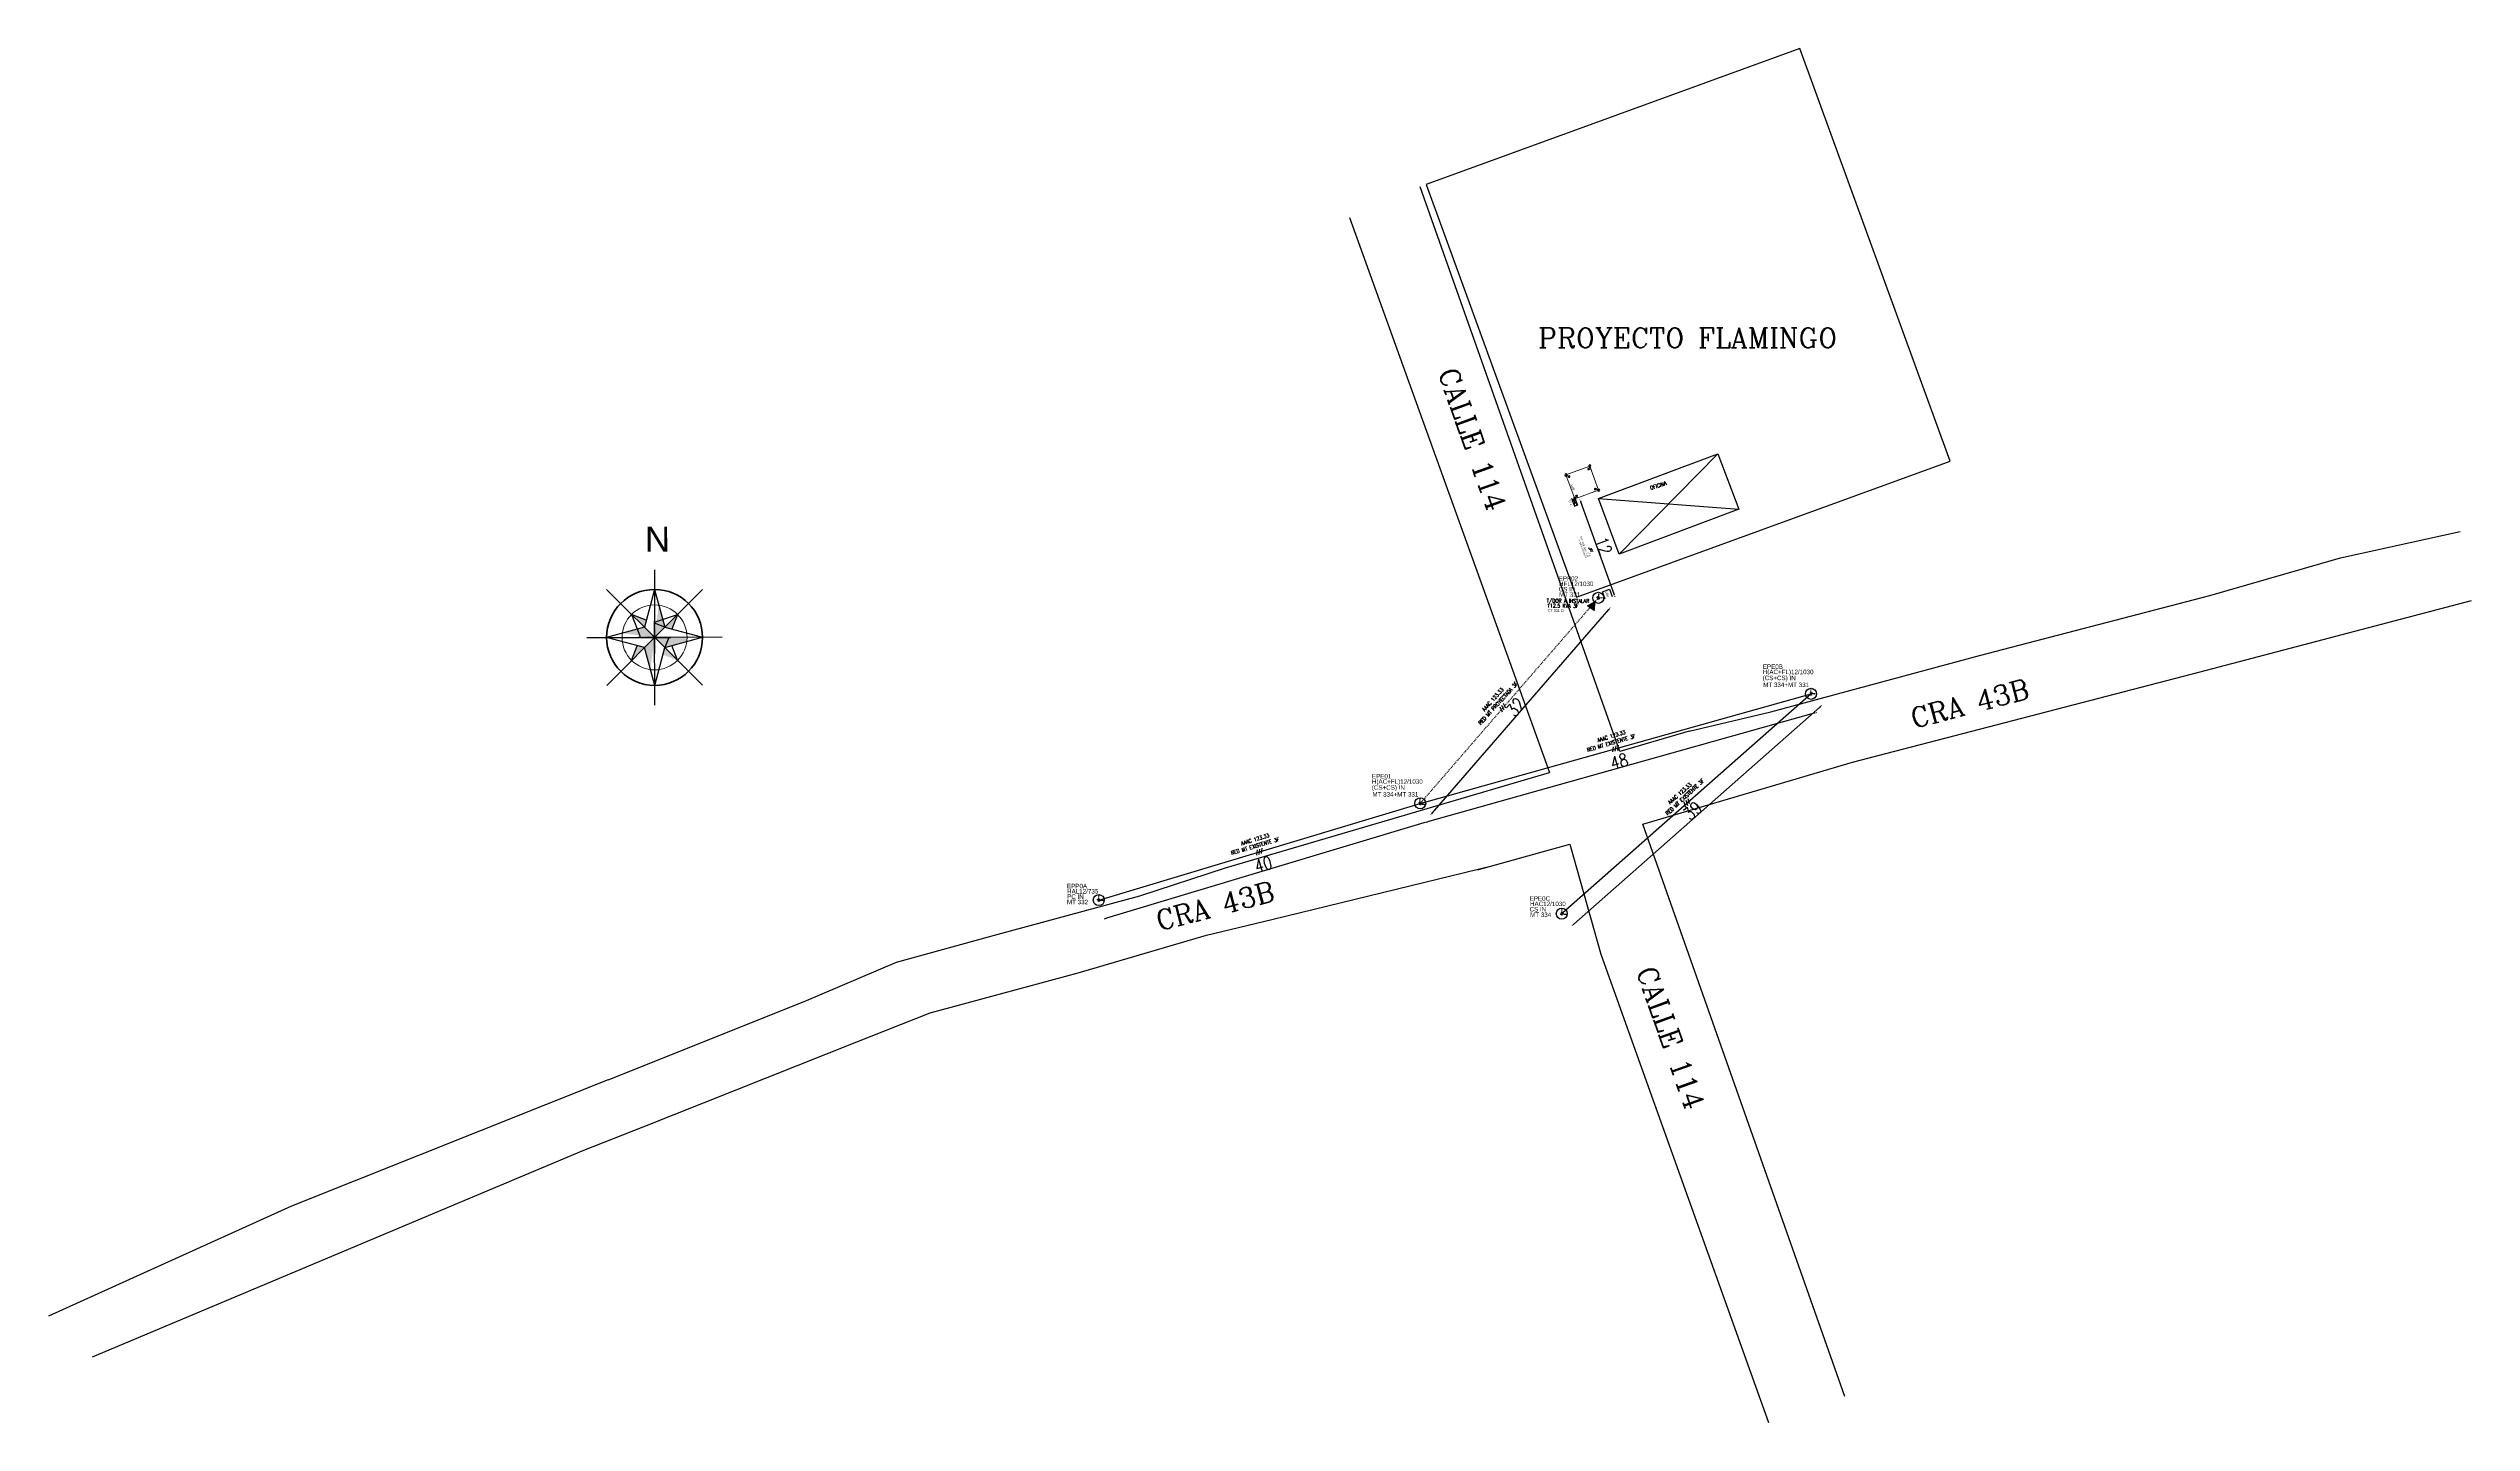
# Model space of a CAD drawing. Header units: millimetres. Extents: x 0 to 13122405194, y 0 to 58356550662.
# Drawn here: x 13122391668.7 to 13122391954.4, y 58356547597.7 to 58356547759.7 of the extents above; entities that cross this region are included whole.
import ezdxf

# ---------------------------------------------------------------- set-up
doc = ezdxf.new("R2010")
doc.units = ezdxf.units.MM
for name, pattern in [('ACAD_ISO05W100', [33, 24, -3, 0, -3, 0, -3]), ('DASHED2', [0.375, 0.25, -0.125]), ('PISO', [0.3, 0.2, -0.1])]:
    doc.linetypes.add(name, pattern=pattern)
for name, color, linetype in [('ACUACAR', 5, 'Continuous'), ('Layer3', 7, 'Continuous'), ('O1', 5, 'Continuous'), ('textos', 6, 'Continuous')]:
    doc.layers.add(name, color=color, linetype=linetype)
for name, color, linetype, lineweight in [('CONDUCTOR DE TIERRA', 240, 'PISO', 25), ('COTAS', 1, 'Continuous', 5), ('LAYER5', 7, 'Continuous', 40), ('LAYER6', 4, 'Continuous', 40), ('MANZANA', 7, 'Continuous', 30), ('piso', 31, 'Continuous', 15), ('SIMBOLOGÍA', 150, 'Continuous', 25), ('TEX', 1, 'Continuous', 25), ('TEX-ESP', 54, 'Continuous', 9), ('Texto Circuitos Ilum', 6, 'Continuous', 25)]:
    doc.layers.add(name, color=color, linetype=linetype, lineweight=lineweight)
doc.styles.add('Arial', font='arial.ttf')
doc.styles.add('ROMANS-DELGADO', font='romans.shx', dxfattribs={"width": 0.8})
doc.styles.add('SIMPLEX', font='simplex.shx', dxfattribs={"height": 150})
doc.styles.get("Standard").update_dxf_attribs({"font": 'arial.ttf'})
doc.styles.add('style3', font='romanc.shx', dxfattribs={"height": 4})
doc.styles.add('STYLE5', font='arial.ttf', dxfattribs={"height": 2.5})
doc.dimstyles.new('TC-20-60', dxfattribs={"dimtxt": 0.032, "dimasz": 0.016, "dimexe": 0.02, "dimexo": 0.035, "dimgap": 0.01, "dimtad": 1, "dimzin": 4, "dimdsep": 46, "dimtxsty": 'ROMANS-DELGADO', "dimblk": 'DOT', "dimcen": 0, "dimclrd": 256, "dimclre": 256, "dimclrt": 2, "dimadec": 0, "dimazin": 0, "dimtfac": 1, "dimtofl": 0, "dimtmove": 2, "dimatfit": 3, "dimfxl": 0.035, "dimfxlon": 1, "dimtolj": 1, "dimtzin": 0, "dimarcsym": 0})

# ---------------------------------------------------------------- blocks, each defined once
blk = doc.blocks.new('_DOT')
at = {"color": 0, "linetype": 'ByBlock'}
blk.add_line((-0.5, 0), (-1, 0), dxfattribs=at)
at = {"color": 0, "linetype": 'ByBlock', "const_width": 0.5}
blk.add_lwpolyline([(-0.25, 0, 1), (0.25, 0, 1)], format="xyb", close=True, dxfattribs=at)
blk = doc.blocks.new('*D86')
at = {"color": 252, "linetype": 'Continuous', "lineweight": -2, "transparency": 16777216}
blk.add_line((13122391830.91479, 58356547668.36794), (13122391793.49067, 58356547657.11205), dxfattribs=at)
at = {"color": 252, "lineweight": -2, "transparency": 16777216}
for p, q in [((13122391831.14412, 58356547668.47345), (13122391831.15996, 58356547668.42078)), ((13122391793.24118, 58356547657.07356), (13122391793.25702, 58356547657.02089))]:
    blk.add_line(p, q, dxfattribs=at)
at = {"layer": 'Defpoints', "color": 0, "transparency": 16777216}
for p in [(13122391830.48651, 58356547670.65989), (13122391792.58358, 58356547659.25999), (13122391793.25126, 58356547657.04004)]:
    blk.add_point(p, dxfattribs=at)
at = {"color": 252, "lineweight": -2, "transparency": 16777216, "xscale": 0.25, "yscale": 0.25, "zscale": 0.25}
for p, rotation in [((13122391831.1542, 58356547668.43993), 16.73947432422972), ((13122391793.25126, 58356547657.04004), 196.7394743242297)]:
    blk.add_blockref('_DOT', p, dxfattribs=dict(at, rotation=rotation))
at = {"color": 252, "transparency": 16777216, "insert": (13122391811.98383, 58356547663.46778), "char_height": 1.5, "attachment_point": 5, "rotation": 16.7394743, "style": 'ROMANS-DELGADO'}
blk.add_mtext('\\A1;40', dxfattribs=at)
blk = doc.blocks.new('*D87')
at = {"color": 252, "linetype": 'Continuous', "lineweight": -2, "transparency": 16777216}
blk.add_line((13122391876.95136, 58356547681.28226), (13122391831.35304, 58356547668.49568), dxfattribs=at)
at = {"color": 252, "lineweight": -2, "transparency": 16777216}
for p, q in [((13122391877.18262, 58356547681.38346), (13122391877.19747, 58356547681.3305)), ((13122391831.10287, 58356547668.46189), (13122391831.11772, 58356547668.40893))]:
    blk.add_line(p, q, dxfattribs=at)
at = {"layer": 'Defpoints', "color": 0, "transparency": 16777216}
for p in [(13122391876.56627, 58356547683.58146), (13122391830.48652, 58356547670.65989), (13122391831.11232, 58356547668.42818)]:
    blk.add_point(p, dxfattribs=at)
at = {"color": 252, "lineweight": -2, "transparency": 16777216, "xscale": 0.25, "yscale": 0.25, "zscale": 0.25}
for p, rotation in [((13122391877.19207, 58356547681.34975), 15.66442710264835), ((13122391831.11232, 58356547668.42818), 195.6644271026483)]:
    blk.add_blockref('_DOT', p, dxfattribs=dict(at, rotation=rotation))
at = {"color": 252, "transparency": 16777216, "insert": (13122391853.947, 58356547675.62074), "char_height": 1.5, "attachment_point": 5, "rotation": 15.6644271, "style": 'ROMANS-DELGADO'}
blk.add_mtext('\\A1;48', dxfattribs=at)
blk = doc.blocks.new('*D88')
at = {"color": 252, "linetype": 'Continuous', "lineweight": -2, "transparency": 16777216}
blk.add_line((13122391848.60681, 58356547656.43076), (13122391877.6067, 58356547682.02477), dxfattribs=at)
at = {"color": 252, "lineweight": -2, "transparency": 16777216}
for p, q in [((13122391877.77097, 58356547682.21643), (13122391877.80737, 58356547682.1752)), ((13122391848.39621, 58356547656.29158), (13122391848.4326, 58356547656.25034))]:
    blk.add_line(p, q, dxfattribs=at)
at = {"layer": 'Defpoints', "color": 0, "transparency": 16777216}
for p in [(13122391876.56626, 58356547683.58146), (13122391877.79414, 58356547682.19019), (13122391847.1915, 58356547657.6566)]:
    blk.add_point(p, dxfattribs=at)
at = {"color": 252, "lineweight": -2, "transparency": 16777216, "xscale": 0.25, "yscale": 0.25, "zscale": 0.25}
for p, rotation in [((13122391877.79414, 58356547682.19019), 41.43018561865707), ((13122391848.41937, 58356547656.26534), 221.4301856186571)]:
    blk.add_blockref('_DOT', p, dxfattribs=dict(at, rotation=rotation))
at = {"color": 252, "transparency": 16777216, "insert": (13122391862.60386, 58356547669.79758), "char_height": 1.5, "attachment_point": 5, "rotation": 41.4301856, "style": 'ROMANS-DELGADO'}
blk.add_mtext('\\A1;39', dxfattribs=at)
blk = doc.blocks.new('*D85')
at = {"color": 252, "linetype": 'Continuous', "lineweight": -2, "transparency": 16777216}
blk.add_line((13122391831.92623, 58356547669.54085), (13122391852.71016, 58356547693.50923), dxfattribs=at)
at = {"color": 252, "lineweight": -2, "transparency": 16777216}
for p, q in [((13122391852.8475, 58356547693.72103), (13122391852.88906, 58356547693.685)), ((13122391831.73601, 58356547669.37491), (13122391831.77756, 58356547669.33887))]:
    blk.add_line(p, q, dxfattribs=at)
at = {"layer": 'Defpoints', "color": 0, "transparency": 16777216}
for p in [(13122391851.49014, 58356547694.89806), (13122391852.87394, 58356547693.6981), (13122391830.37863, 58356547670.55194)]:
    blk.add_point(p, dxfattribs=at)
at = {"color": 252, "lineweight": -2, "transparency": 16777216, "xscale": 0.25, "yscale": 0.25, "zscale": 0.25}
for p, rotation in [((13122391852.87394, 58356547693.6981), 49.07013807175365), ((13122391831.76245, 58356547669.35197), 229.0701380717537)]:
    blk.add_blockref('_DOT', p, dxfattribs=dict(at, rotation=rotation))
at = {"color": 252, "transparency": 16777216, "insert": (13122391841.74402, 58356547682.02294), "char_height": 1.5, "attachment_point": 5, "rotation": 49.0701381, "style": 'ROMANS-DELGADO'}
blk.add_mtext('\\A1;32', dxfattribs=at)
blk = doc.blocks.new('ELECTRODO DE TIERRA')
at = {"layer": 'SIMBOLOGÍA'}
blk.add_hatch(color=3, dxfattribs=at).paths.add_polyline_path([(-0.05, -0.18, 1), (0.05, -0.18, 1)])
at = {"layer": 'SIMBOLOGÍA', "color": 3}
blk.add_line((0, -0.7), (0, -0.18), dxfattribs=at)
for points in [[(-0.21, -0.7), (0.21, -0.7)], [(-0.16, -0.74), (0.16, -0.74)], [(-0.13, -0.78), (0.13, -0.78)], [(-0.07, -0.82), (0.07, -0.82)], [(-0.02, -0.86), (0.02, -0.86)]]:
    blk.add_lwpolyline(points, dxfattribs=at)
for radius in [0.179, 0.0465]:
    blk.add_circle((0, -0.18), radius, dxfattribs=at)
blk = doc.blocks.new('*D89')
at = {"color": 252, "lineweight": -2, "transparency": 16777216}
for p, q in [((13122391849.30158, 58356547706.43224), (13122391849.3533, 58356547706.45093)), ((13122391853.40478, 58356547695.07797), (13122391853.4565, 58356547695.09666))]:
    blk.add_line(p, q, dxfattribs=at)
at = {"color": 252, "linetype": 'Continuous', "lineweight": -2, "transparency": 16777216}
blk.add_line((13122391853.35273, 58356547695.32498), (13122391849.41946, 58356547706.20901), dxfattribs=at)
at = {"layer": 'Defpoints', "color": 0, "transparency": 16777216}
for p in [(13122391849.3345, 58356547706.44413), (13122391848.49409, 58356547706.14043), (13122391852.59729, 58356547694.78616)]:
    blk.add_point(p, dxfattribs=at)
at = {"color": 252, "lineweight": -2, "transparency": 16777216, "xscale": 0.25, "yscale": 0.25, "zscale": 0.25}
for p, rotation in [((13122391849.3345, 58356547706.44413), 109.8688043010575), ((13122391853.43769, 58356547695.08987), 289.8688043010574)]:
    blk.add_blockref('_DOT', p, dxfattribs=dict(at, rotation=rotation))
at = {"color": 252, "transparency": 16777216, "insert": (13122391852.10085, 58356547701.02528), "char_height": 1.5, "attachment_point": 5, "rotation": 289.8688043, "style": 'ROMANS-DELGADO'}
blk.add_mtext('\\A1;12', dxfattribs=at)
blk = doc.blocks.new('*D90')
at = {"lineweight": -2, "transparency": 16777216}
blk.add_line((13122391792.61135, 58356547659.81078), (13122391792.61322, 58356547659.84573), dxfattribs=at)
at = {"layer": 'Defpoints', "color": 0, "transparency": 16777216}
for p in [(13122391792.58397, 58356547659.26158), (13122391792.61322, 58356547659.51756), (0, 0)]:
    blk.add_point(p, dxfattribs=at)
at = {"color": 2, "transparency": 16777216, "insert": (13122391792.58723, 58356547659.68662), "char_height": 0.032, "attachment_point": 5, "rotation": 90, "style": 'ROMANS-DELGADO'}
blk.add_mtext('\\A1;13122391792.58', dxfattribs=at)
blk = doc.blocks.new('*D91')
at = {"lineweight": -2, "transparency": 16777216}
blk.add_line((13122391793.1024, 58356547659.20188), (13122391793.13714, 58356547659.19759), dxfattribs=at)
at = {"layer": 'Defpoints', "color": 0, "transparency": 16777216}
for p in [(13122391792.58399, 58356547659.26164), (13122391792.80531, 58356547659.19759), (0, 0)]:
    blk.add_point(p, dxfattribs=at)
at = {"color": 2, "transparency": 16777216, "insert": (13122391792.97622, 58356547659.22359), "char_height": 0.032, "attachment_point": 5, "style": 'ROMANS-DELGADO'}
blk.add_mtext('\\A1;58356547659.26', dxfattribs=at)
blk = doc.blocks.new('*D92')
at = {"lineweight": -2, "transparency": 16777216}
blk.add_line((13122391830.47025, 58356547671.15835), (13122391830.46899, 58356547671.19333), dxfattribs=at)
at = {"layer": 'Defpoints', "color": 0, "transparency": 16777216}
for p in [(13122391830.46899, 58356547670.86638), (13122391830.48684, 58356547670.6612), (0, 0)]:
    blk.add_point(p, dxfattribs=at)
at = {"color": 2, "transparency": 16777216, "insert": (13122391830.443, 58356547671.03484), "char_height": 0.032, "attachment_point": 5, "rotation": 90, "style": 'ROMANS-DELGADO'}
blk.add_mtext('\\A1;13122391830.49', dxfattribs=at)
blk = doc.blocks.new('*D93')
at = {"lineweight": -2, "transparency": 16777216}
blk.add_line((13122391830.96733, 58356547670.5443), (13122391831.00121, 58356547670.53551), dxfattribs=at)
at = {"layer": 'Defpoints', "color": 0, "transparency": 16777216}
for p in [(13122391830.48653, 58356547670.65998), (13122391830.66938, 58356547670.53551), (0, 0)]:
    blk.add_point(p, dxfattribs=at)
at = {"color": 2, "transparency": 16777216, "insert": (13122391830.8403, 58356547670.56151), "char_height": 0.032, "attachment_point": 5, "style": 'ROMANS-DELGADO'}
blk.add_mtext('\\A1;58356547670.66', dxfattribs=at)
blk = doc.blocks.new('*D94')
at = {"lineweight": -2, "transparency": 16777216}
blk.add_line((13122391876.57101, 58356547684.03751), (13122391876.57139, 58356547684.07251), dxfattribs=at)
at = {"layer": 'Defpoints', "color": 0, "transparency": 16777216}
for p in [(13122391876.56645, 58356547683.58219), (13122391876.57139, 58356547683.74434), (0, 0)]:
    blk.add_point(p, dxfattribs=at)
at = {"color": 2, "transparency": 16777216, "insert": (13122391876.5454, 58356547683.91341), "char_height": 0.032, "attachment_point": 5, "rotation": 90, "style": 'ROMANS-DELGADO'}
blk.add_mtext('\\A1;13122391876.57', dxfattribs=at)
blk = doc.blocks.new('*D95')
at = {"lineweight": -2, "transparency": 16777216}
blk.add_line((13122391877.02594, 58356547683.5768), (13122391877.06094, 58356547683.57635), dxfattribs=at)
at = {"layer": 'Defpoints', "color": 0, "transparency": 16777216}
for p in [(13122391876.56646, 58356547683.58225), (13122391876.72911, 58356547683.57635), (0, 0)]:
    blk.add_point(p, dxfattribs=at)
at = {"color": 2, "transparency": 16777216, "insert": (13122391876.90003, 58356547683.60235), "char_height": 0.032, "attachment_point": 5, "style": 'ROMANS-DELGADO'}
blk.add_mtext('\\A1;58356547683.58', dxfattribs=at)
blk = doc.blocks.new('*D96')
at = {"lineweight": -2, "transparency": 16777216}
blk.add_line((13122391847.20571, 58356547658.18855), (13122391847.20669, 58356547658.22354), dxfattribs=at)
at = {"layer": 'Defpoints', "color": 0, "transparency": 16777216}
for p in [(13122391847.20669, 58356547657.89659), (13122391847.19185, 58356547657.65804), (0, 0)]:
    blk.add_point(p, dxfattribs=at)
at = {"color": 2, "transparency": 16777216, "insert": (13122391847.1807, 58356547658.06506), "char_height": 0.032, "attachment_point": 5, "rotation": 90, "style": 'ROMANS-DELGADO'}
blk.add_mtext('\\A1;13122391847.19', dxfattribs=at)
blk = doc.blocks.new('*D97')
at = {"lineweight": -2, "transparency": 16777216}
blk.add_line((13122391847.71293, 58356547657.55618), (13122391847.74721, 58356547657.5491), dxfattribs=at)
at = {"layer": 'Defpoints', "color": 0, "transparency": 16777216}
for p in [(13122391847.1915, 58356547657.65663), (13122391847.41538, 58356547657.5491), (0, 0)]:
    blk.add_point(p, dxfattribs=at)
at = {"color": 2, "transparency": 16777216, "insert": (13122391847.5863, 58356547657.5751), "char_height": 0.032, "attachment_point": 5, "style": 'ROMANS-DELGADO'}
blk.add_mtext('\\A1;58356547657.66', dxfattribs=at)
blk = doc.blocks.new('*D98')
at = {"lineweight": -2, "transparency": 16777216}
blk.add_line((13122391851.56101, 58356547695.33419), (13122391851.5671, 58356547695.36866), dxfattribs=at)
at = {"layer": 'Defpoints', "color": 0, "transparency": 16777216}
for p in [(13122391851.5671, 58356547695.04171), (13122391851.49037, 58356547694.89902), (0, 0)]:
    blk.add_point(p, dxfattribs=at)
at = {"color": 2, "transparency": 16777216, "insert": (13122391851.54111, 58356547695.21017), "char_height": 0.032, "attachment_point": 5, "rotation": 90, "style": 'ROMANS-DELGADO'}
blk.add_mtext('\\A1;13122391851.49', dxfattribs=at)
blk = doc.blocks.new('*D99')
at = {"lineweight": -2, "transparency": 16777216}
blk.add_line((13122391852.04757, 58356547694.87252), (13122391852.08253, 58356547694.87074), dxfattribs=at)
at = {"layer": 'Defpoints', "color": 0, "transparency": 16777216}
for p in [(13122391851.49039, 58356547694.89908), (13122391851.7507, 58356547694.87074), (0, 0)]:
    blk.add_point(p, dxfattribs=at)
at = {"color": 2, "transparency": 16777216, "insert": (13122391851.92161, 58356547694.89674), "char_height": 0.032, "attachment_point": 5, "style": 'ROMANS-DELGADO'}
blk.add_mtext('\\A1;58356547694.90', dxfattribs=at)

msp = doc.modelspace()

# ---------------------------------------------------------------- hatches: boundary and pattern name
at = {"true_color": 0xcd6928}
h = msp.add_hatch(color=32, dxfattribs=at)
h.dxf.hatch_style = 1
h.paths.add_polyline_path([(13122391851.49014, 58356547694.89807), (13122391851.44585, 58356547694.74128, 0.643192079), (13122391851.63754, 58356547694.9675)])
h.paths.add_polyline_path([(13122391851.41318, 58356547694.75446, 0.054206426), (13122391851.44585, 58356547694.74128), (13122391851.49014, 58356547694.89807), (13122391851.63754, 58356547694.9675, 0.16104119), (13122391851.5671, 58356547695.04169, 1)])
h = msp.add_hatch(color=32, dxfattribs=at)
h.dxf.hatch_style = 1
h.paths.add_polyline_path([(13122391850.98485, 58356547693.39462), (13122391851.04035, 58356547694.42406), (13122391850.1899, 58356547693.95509)])
h = msp.add_hatch(color=32, dxfattribs=at)
h.dxf.hatch_style = 1
h.paths.add_polyline_path([(13122391830.48651, 58356547670.65989), (13122391830.44222, 58356547670.5031, 0.643192079), (13122391830.63391, 58356547670.72932)])
h.paths.add_polyline_path([(13122391830.40955, 58356547670.51628, 0.054206426), (13122391830.44222, 58356547670.5031), (13122391830.48651, 58356547670.65989), (13122391830.63391, 58356547670.72932, 0.16104119), (13122391830.56347, 58356547670.8035, 1)])
h = msp.add_hatch(color=32, dxfattribs=at)
h.dxf.hatch_style = 1
h.paths.add_polyline_path([(13122391792.58358, 58356547659.25999), (13122391792.53929, 58356547659.1032, 0.643192079), (13122391792.73098, 58356547659.32942)])
h.paths.add_polyline_path([(13122391792.50662, 58356547659.11639, 0.054206426), (13122391792.53929, 58356547659.1032), (13122391792.58358, 58356547659.25999), (13122391792.73098, 58356547659.32942, 0.16104119), (13122391792.66054, 58356547659.40361, 1)])
at = {"layer": 'MANZANA'}
h = msp.add_hatch(color=256, dxfattribs=at)
h.paths.add_polyline_path([(13122391744.03949, 58356547690.24133, -0.032955057), (13122391744.00728, 58356547689.73809), (13122391745.86407, 58356547690.24494)])
h.paths.add_polyline_path([(13122391740.22108, 58356547684.5796), (13122391740.21747, 58356547686.40416, -0.032955057), (13122391739.71423, 58356547686.43639)])
h.paths.add_polyline_path([(13122391737.50732, 58356547687.52048), (13122391739.00725, 58356547689.02634), (13122391738.16836, 58356547689.25176)])
h.paths.add_polyline_path([(13122391734.55573, 58356547690.22257), (13122391736.3803, 58356547690.22617, -0.032955057), (13122391736.41252, 58356547690.72942)])
h.paths.add_polyline_path([(13122391737.49661, 58356547692.93633), (13122391739.00248, 58356547691.4364), (13122391739.2279, 58356547692.27531)])
h.paths.add_polyline_path([(13122391740.20232, 58356547694.06335, -0.032955057), (13122391740.70556, 58356547694.03114), (13122391740.19871, 58356547695.88792)])
h.paths.add_polyline_path([(13122391741.41255, 58356547691.44118), (13122391742.25144, 58356547691.21574), (13122391742.91247, 58356547692.94704)])
h.paths.add_polyline_path([(13122391741.19188, 58356547688.19221), (13122391742.92318, 58356547687.53119), (13122391741.41732, 58356547689.03111)])
h = msp.add_hatch(color=256, dxfattribs=at)
h.paths.add_polyline_path([(13122391740.70556, 58356547694.03114, 0.032955057), (13122391740.20232, 58356547694.06335), (13122391740.20989, 58356547690.23375), (13122391741.41255, 58356547691.44118)])
h.paths.add_polyline_path([(13122391740.20989, 58356547690.23375), (13122391739.00725, 58356547689.02634), (13122391739.71423, 58356547686.43639, 0.032955057), (13122391740.21747, 58356547686.40416)])
h.paths.add_polyline_path([(13122391739.00248, 58356547691.4364), (13122391736.41252, 58356547690.72942, 0.032955057), (13122391736.3803, 58356547690.22617), (13122391740.20989, 58356547690.23375)])
h.paths.add_polyline_path([(13122391744.03949, 58356547690.24133), (13122391740.20989, 58356547690.23375), (13122391741.41732, 58356547689.03111), (13122391744.00728, 58356547689.73809, 0.032955057)])

# ---------------------------------------------------------------- linework, layer by layer
at = {"color": 7}
for p, q in [((13122391854.00401, 58356547676.79378), (13122391830.4612, 58356547743.34694)), ((13122391822.15579, 58356547739.73314), (13122391845.74629, 58356547674.3145)), ((13122391938.97739, 58356547699.59594), (13122391953.08787, 58356547702.72958)), ((13122391923.58722, 58356547695.16678), (13122391938.97739, 58356547699.59594)), ((13122391896.42463, 58356547688.08042), (13122391923.58722, 58356547695.16678)), ((13122391850.1899, 58356547693.95509), (13122391851.04035, 58356547694.42406)), ((13122391850.98485, 58356547693.39462), (13122391850.1899, 58356547693.95509)), ((13122391851.04035, 58356547694.42406), (13122391850.98485, 58356547693.39462)), ((13122391922.43136, 58356547686.18701), (13122391954.4449, 58356547694.5952)), ((13122391871.82466, 58356547681.45015), (13122391896.42463, 58356547688.08042)), ((13122391881.46143, 58356547675.51958), (13122391922.43136, 58356547686.18701)), ((13122391862.19517, 58356547679.17285), (13122391871.82466, 58356547681.45015)), ((13122391862.19517, 58356547679.17285), (13122391854.00401, 58356547676.79378)), ((13122391856.73598, 58356547668.19516), (13122391881.46143, 58356547675.51958)), ((13122391807.51739, 58356547663.06831), (13122391845.74629, 58356547674.3145)), ((13122391880.5448, 58356547600.74403), (13122391856.73598, 58356547668.19516)), ((13122391837.23846, 58356547662.81214), (13122391848.12655, 58356547665.8717)), ((13122391848.12655, 58356547665.8717), (13122391851.77161, 58356547652.90002)), ((13122391797.44053, 58356547659.75111), (13122391807.51739, 58356547663.06831)), ((13122391812.97345, 58356547656.98784), (13122391839.08911, 58356547663.33218)), ((13122391780.72475, 58356547655.24911), (13122391797.44053, 58356547659.75111)), ((13122391768.75102, 58356547651.93192), (13122391780.72475, 58356547655.24911)), ((13122391790.16558, 58356547650.67029), (13122391805.28822, 58356547655.12975)), ((13122391805.28822, 58356547655.12975), (13122391812.97345, 58356547656.98784)), ((13122391851.77161, 58356547652.90002), (13122391858.09326, 58356547635.1862)), ((13122391757.84419, 58356547647.31145), (13122391768.75102, 58356547651.93192)), ((13122391772.68752, 58356547645.96307), (13122391790.16558, 58356547650.67029)), ((13122391734.7267, 58356547638.07065), (13122391757.84419, 58356547647.31145)), ((13122391764.04605, 58356547642.54596), (13122391772.68752, 58356547645.96307)), ((13122391738.87246, 58356547632.51431), (13122391764.04605, 58356547642.54596)), ((13122391734.7267, 58356547638.07065), (13122391697.38659, 58356547623.1669)), ((13122391858.09326, 58356547635.1862), (13122391871.53644, 58356547597.66322)), ((13122391731.86151, 58356547629.77229), (13122391738.87246, 58356547632.51431)), ((13122391673.92799, 58356547605.42278), (13122391731.86151, 58356547629.77229)), ((13122391697.38659, 58356547623.1669), (13122391668.74358, 58356547610.21495))]:
    msp.add_line(p, q, dxfattribs=at)
at = {"color": 32, "true_color": 0xcd6928}
for p, q in [((13122391865.58134, 58356547711.8867), (13122391853.94663, 58356547700.05483)), ((13122391851.49056, 58356547706.5955), (13122391868.03741, 58356547705.34602)), ((13122391876.56626, 58356547683.58146), (13122391847.29937, 58356547657.76455))]:
    msp.add_line(p, q, dxfattribs=at)
at = {"color": 32, "linetype": 'ACAD_ISO05W100', "ltscale": 0.00031, "true_color": 0xcd6928}
msp.add_line((13122391851.49014, 58356547694.89807), (13122391830.48651, 58356547670.65989), dxfattribs=at)
at = {"color": 32, "linetype": 'Continuous', "ltscale": 0.00031, "true_color": 0xcd6928}
for p, q in [((13122391830.48651, 58356547670.65989), (13122391876.56626, 58356547683.58146)), ((13122391792.58358, 58356547659.25999), (13122391830.48651, 58356547670.65989))]:
    msp.add_line(p, q, dxfattribs=at)
at = {"color": 32, "true_color": 0xcd6928}
for points in [[(13122391848.92624, 58356547694.95885), (13122391892.95873, 58356547710.997), (13122391875.23001, 58356547759.67091), (13122391831.19752, 58356547743.63275)], [(13122391851.49056, 58356547706.5955), (13122391865.58134, 58356547711.8867), (13122391868.03741, 58356547705.34602), (13122391853.94663, 58356547700.05483)]]:
    msp.add_lwpolyline(points, close=True, dxfattribs=at)
at = {"linetype": 'DASHED2', "ltscale": 0.0031, "const_width": 0.1}
msp.add_lwpolyline([(13122391852.38068, 58356547695.76947), (13122391848.76707, 58356547705.68497)], dxfattribs=at)
at = {"color": 7}
msp.add_lwpolyline([(13122391852.29323, 58356547694.7414), (13122391851.96876, 58356547695.61678), (13122391852.79261, 58356547695.92216), (13122391853.11709, 58356547695.04679)], close=True, dxfattribs=at)
at = {"color": 7, "lineweight": 40, "ltscale": 0.04}
msp.add_circle((13122391850.39036, 58356547700.74361), 0.01878, dxfattribs=at)
at = {"layer": 'ACUACAR', "color": 7}
for points in [[(13122391840.17126, 58356547681.42038), (13122391839.92441, 58356547681.99752)], [(13122391840.37236, 58356547681.63714), (13122391840.1255, 58356547682.21429)], [(13122391840.56432, 58356547681.87517), (13122391840.31748, 58356547682.4523)], [(13122391853.19835, 58356547676.72852), (13122391853.28591, 58356547677.35011)], [(13122391853.48261, 58356547676.80988), (13122391853.57017, 58356547677.43147)], [(13122391853.77007, 58356547676.91416), (13122391853.85763, 58356547677.53573)], [(13122391861.79577, 58356547670.19355), (13122391861.62244, 58356547670.79686)], [(13122391862.0222, 58356547670.38369), (13122391861.84884, 58356547670.987)], [(13122391862.24222, 58356547670.59608), (13122391862.06888, 58356547671.19937)], [(13122391811.207, 58356547664.56779), (13122391811.29456, 58356547665.18938)], [(13122391811.49126, 58356547664.64915), (13122391811.57882, 58356547665.27074)], [(13122391811.77872, 58356547664.75343), (13122391811.86628, 58356547665.375)]]:
    msp.add_lwpolyline(points, dxfattribs=at)
at = {"layer": 'CONDUCTOR DE TIERRA', "color": 7, "lineweight": 13, "ltscale": 0.0031}
for p, q in [((13122391850.48702, 58356547710.42712), (13122391847.67101, 58356547709.39265)), ((13122391847.67101, 58356547709.39265), (13122391848.70552, 58356547706.57664)), ((13122391851.52151, 58356547707.61115), (13122391850.48702, 58356547710.42712)), ((13122391848.70552, 58356547706.57664), (13122391851.52151, 58356547707.61115))]:
    msp.add_line(p, q, dxfattribs=at)
at = {"layer": 'COTAS'}
for p, q in [((13122391734.55361, 58356547695.86771), (13122391741.5673, 58356547688.88171)), ((13122391745.84385, 58356547695.89005), (13122391738.85785, 58356547688.87635)), ((13122391734.57595, 58356547684.57747), (13122391741.56194, 58356547691.59116)), ((13122391745.86619, 58356547684.59979), (13122391738.85249, 58356547691.58581))]:
    msp.add_line(p, q, dxfattribs=at)
msp.add_circle((13122391740.20989, 58356547690.23375), 3.8296, dxfattribs=at)
at = {"layer": 'Layer3'}
for p, q in [((13122391740.1941, 58356547698.21716), (13122391740.20632, 58356547692.03971)), ((13122391740.22568, 58356547682.25036), (13122391740.20611, 58356547692.14963)), ((13122391732.22649, 58356547690.21796), (13122391742.12577, 58356547690.23754)), ((13122391748.1933, 58356547690.24954), (13122391738.29403, 58356547690.22997))]:
    msp.add_line(p, q, dxfattribs=at)
at = {"layer": 'LAYER5', "color": 8, "linetype": 'Continuous'}
msp.add_circle((13122391740.20989, 58356547690.23375), 5.65417, dxfattribs=at)
at = {"layer": 'MANZANA', "linetype": 'Continuous'}
for p, q in [((13122391740.19871, 58356547695.88792), (13122391739.00248, 58356547691.4364)), ((13122391740.19871, 58356547695.88792), (13122391741.41255, 58356547691.44118)), ((13122391739.00248, 58356547691.4364), (13122391734.55573, 58356547690.22257)), ((13122391739.00725, 58356547689.02634), (13122391734.55573, 58356547690.22257)), ((13122391737.50732, 58356547687.52048), (13122391738.16836, 58356547689.25176)), ((13122391740.20659, 58356547691.90163), (13122391740.21368, 58356547688.3179)), ((13122391741.41255, 58356547691.44118), (13122391745.86407, 58356547690.24494)), ((13122391741.41732, 58356547689.03111), (13122391745.86407, 58356547690.24494)), ((13122391742.92318, 58356547687.53119), (13122391742.25531, 58356547689.25985)), ((13122391740.22108, 58356547684.5796), (13122391739.00725, 58356547689.02634)), ((13122391740.22108, 58356547684.5796), (13122391741.41732, 58356547689.03111))]:
    msp.add_line(p, q, dxfattribs=at)
at = {"layer": 'MANZANA'}
for p, q in [((13122391739.2279, 58356547692.27531), (13122391737.49661, 58356547692.93633)), ((13122391737.49661, 58356547692.93633), (13122391738.54203, 58356547690.23046)), ((13122391740.20632, 58356547692.03971), (13122391742.91247, 58356547692.94704)), ((13122391742.91247, 58356547692.94704), (13122391742.25144, 58356547691.21574)), ((13122391741.41255, 58356547691.44118), (13122391740.20659, 58356547691.90163)), ((13122391741.87776, 58356547690.23705), (13122391741.41732, 58356547689.03111))]:
    msp.add_line(p, q, dxfattribs=at)
at = {"layer": 'O1', "color": 7, "lineweight": 15}
for p, q in [((13122391850.40908, 58356547700.74194), (13122391850.73868, 58356547700.71249)), ((13122391850.46465, 58356547700.60932), (13122391850.79425, 58356547700.57987)), ((13122391850.51189, 58356547700.50516), (13122391850.8415, 58356547700.4757)), ((13122391850.54207, 58356547700.40251), (13122391850.87168, 58356547700.37306))]:
    msp.add_line(p, q, dxfattribs=at)
at = {"layer": 'piso', "color": 7, "ltscale": 0.003}
for p, q in [((13122391848.39264, 58356547706.55759), (13122391848.98816, 58356547705.87634)), ((13122391848.67812, 58356547705.76471), (13122391848.7027, 58356547706.6692))]:
    msp.add_line(p, q, dxfattribs=at)
for points in [[(13122391848.32242, 58356547706.61719), (13122391848.66575, 58356547705.66364), (13122391849.06877, 58356547705.80875), (13122391848.72545, 58356547706.7623)], [(13122391848.39264, 58356547706.55759), (13122391848.67812, 58356547705.76471), (13122391848.98816, 58356547705.87634), (13122391848.7027, 58356547706.6692)]]:
    msp.add_lwpolyline(points, close=True, dxfattribs=at)
at = {"layer": 'TEX', "color": 7, "linetype": 'Continuous'}
for centre in [(13122391851.49014, 58356547694.89807), (13122391876.56623, 58356547683.58144), (13122391830.48651, 58356547670.65989), (13122391792.58358, 58356547659.25999), (13122391847.17836, 58356547657.65539)]:
    msp.add_circle(centre, 0.65172, dxfattribs=at)
for centre, start, end in [((13122391851.49014, 58356547694.89807), 61.8149385, 241.8149385), ((13122391851.49014, 58356547694.89807), 61.8149385, 241.8149385), ((13122391851.49014, 58356547694.89807), 241.8149385, 61.8149385), ((13122391876.56626, 58356547683.58146), 178.2009346, 358.2009346), ((13122391876.56626, 58356547683.58146), 358.2009346, 178.2009346), ((13122391830.48651, 58356547670.65989), 61.8149385, 241.8149385), ((13122391830.48651, 58356547670.65989), 241.8149385, 61.8149385), ((13122391792.58358, 58356547659.25999), 61.8149385, 241.8149385), ((13122391792.58358, 58356547659.25999), 241.8149385, 61.8149385), ((13122391847.17839, 58356547657.65541), 358.2009346, 178.2009346), ((13122391847.17839, 58356547657.65541), 178.2009346, 358.2009346)]:
    msp.add_arc(centre, 0.16293, start, end, dxfattribs=at)

# ---------------------------------------------------------------- block references
at = {"layer": 'SIMBOLOGÍA', "color": 7, "yscale": 0.7499999999999999}
for p, xscale, zscale, rotation in [((13122391847.55806, 58356547709.45787), -0.7500000000000001, 0.75, 57.59336848556703), ((13122391850.52917, 58356547710.55896), -0.7499999999999997, 0.7499999999999999, 341.5320827361347), ((13122391848.62453, 58356547706.47531), -0.7499999999999997, 0.7499999999999999, 146.4878298213248), ((13122391851.66316, 58356547707.54638), -0.7499999999999994, 0.75, 248.5529291121541)]:
    msp.add_blockref('ELECTRODO DE TIERRA', p, dxfattribs=dict(at, xscale=xscale, zscale=zscale, rotation=rotation))

# ---------------------------------------------------------------- texts
at = {"style": 'style3'}
msp.add_text('PROYECTO FLAMINGO', height=2.3637779, dxfattribs=at).set_placement((13122391844.39584, 58356547724.36018))
for s, rotation, p in [('CALLE 114', 289.7009891, (13122391832.57212, 58356547721.48763)), ('CRA 43B', 14.7621564, (13122391888.68183, 58356547679.48424)), ('CRA 43B', 14.7621564, (13122391799.70889, 58356547655.61877)), ('CALLE 114', 289.7009891, (13122391855.93849, 58356547650.91987))]:
    msp.add_text(s, height=2.363778, rotation=rotation, dxfattribs=at).set_placement(p)
at = {"layer": 'LAYER6', "color": 7, "linetype": 'Continuous', "style": 'STYLE5'}
msp.add_text('N', height=2.93207, rotation=0.1133268, dxfattribs=at).set_placement((13122391739.07369, 58356547700.34275))
at = {"layer": 'TEX-ESP', "color": 7}
for s, insert, char_height, width, attachment_point, rotation in [('{\\f@Arial Unicode MS|b0|i0|c0|p34;T.G.}', (13122391847.92455, 58356547706.47908), 0.2835, 4.5985533, 3, 110.7920042), ('{\\f@Arial Unicode MS|b0|i0|c0|p34;SPT}', (13122391848.20112, 58356547708.27496), 0.2835, 4.5985533, 3, 111.0787557), ('\\pxql;{\\f@Arial Unicode MS|b0|i0|c0|p34;RBT}', (13122391851.79597, 58356547696.95992), 0.250289, 2.1017892, 3, 110.4905079), ('{\\f@Arial Unicode MS|b0|i0|c0|p34;CT 331-D}', (13122391845.52726, 58356547693.23533), 0.3092533, 2.5969389, 7, 359.4454883)]:
    msp.add_mtext(s, dxfattribs=dict(at, insert=insert, char_height=char_height, width=width, attachment_point=attachment_point, rotation=rotation))
at = {"layer": 'Texto Circuitos Ilum', "color": 7, "linetype": 'ByBlock', "style": 'Arial'}
for s, height, rotation, p in [('CS IN', 0.526548, 359.9153398, (13122391846.80943, 58356547695.66392, -17597.36726)), ('EPP02', 0.526548, 359.9153398, (13122391846.81179, 58356547696.92081, -17597.36726)), ('MT 331', 0.526548, 359.9153398, (13122391846.85699, 58356547695.02798, -17597.36726)), ('HFL12/1030', 0.526548, 359.9153398, (13122391846.85745, 58356547696.29256, -17597.36726)), ('H(AC+FL)12/1030', 0.5265481, 359.9297037, (13122391870.87236, 58356547685.90271, -17597.36726)), ('EPE0B', 0.526548, 359.9297037, (13122391870.87516, 58356547686.52472, -17597.36726)), ('(CS+CS) IN', 0.526548, 359.9297037, (13122391870.8577, 58356547685.19196, -17597.36726)), ('MT 334+MT 331', 0.5265481, 359.9297037, (13122391870.92558, 58356547684.38884, -17597.36726)), ('(CS+CS) IN', 0.526548, 359.9297037, (13122391824.77798, 58356547672.27042, -17597.36726)), ('H(AC+FL)12/1030', 0.5265481, 359.9297037, (13122391824.79264, 58356547672.98116, -17597.36726)), ('EPE01', 0.526548, 359.9297037, (13122391824.79545, 58356547673.60317, -17597.36726)), ('MT 334+MT 331', 0.5265481, 359.9297037, (13122391824.84587, 58356547671.46729, -17597.36726)), ('EPP0A', 0.526548, 359.9297037, (13122391788.83459, 58356547660.65937, -17597.36726)), ('MT 332', 0.526548, 359.9297037, (13122391788.83521, 58356547658.77799, -17597.36726)), ('HAL12/735', 0.526548, 359.9297037, (13122391788.8472, 58356547660.03944, -17597.36726)), ('PC IN', 0.526548, 359.9297037, (13122391788.85388, 58356547659.41023, -17597.36726)), ('CS IN', 0.526548, 359.9297037, (13122391843.38139, 58356547657.92025, -17597.36726)), ('EPE0C', 0.526548, 359.9297037, (13122391843.387, 58356547659.186, -17597.36726)), ('HAC12/1030', 0.526548, 359.9297037, (13122391843.43281, 58356547658.55775, -17597.36726)), ('MT 334', 0.526548, 359.9297037, (13122391843.44098, 58356547657.27345, -17597.36726))]:
    msp.add_text(s, height=height, rotation=rotation, dxfattribs=at).set_placement(p)
at = {"layer": 'textos', "color": 7, "lineweight": 15, "style": 'SIMPLEX', "width": 0.8}
for s, rotation, p in [('OFICINA', 17.2492729, (13122391857.67052, 58356547707.62424)), ('T/DOR A INSTALAR', 359.4229743, (13122391845.40062, 58356547694.34132)), ('112.5 KVA 3F', 359.4229743, (13122391845.44092, 58356547693.76011)), ('RED MT PROYECTADA 3F', 47.6078119, (13122391837.62594, 58356547679.89091)), ('AAAC 123.33', 48.4247796, (13122391838.07572, 58356547681.47605)), ('RED MT EXISTENTE 3F', 16.4322606, (13122391850.22886, 58356547676.73755)), ('AAAC 123.33', 17.2492729, (13122391851.43425, 58356547677.86094)), ('RED MT EXISTENTE 3F', 42.8121267, (13122391859.66587, 58356547669.23556)), ('AAAC 123.33', 41.2994424, (13122391859.95003, 58356547670.52717)), ('RED MT EXISTENTE 3F', 16.4322606, (13122391808.23751, 58356547664.57682)), ('AAAC 123.33', 17.2492729, (13122391809.4429, 58356547665.70021))]:
    msp.add_text(s, height=0.45, rotation=rotation, dxfattribs=at).set_placement(p)
at = {"layer": 'textos', "color": 7, "insert": (13122391849.92761, 58356547699.58426), "char_height": 0.172251, "width": 2.7283729, "attachment_point": 1, "rotation": 110.0294334}
msp.add_mtext('\\A1;{\\f@Arial Unicode MS|b0|i0|c0|p34;2X250MCM\\H1.00002x; XLPE AL 90°C SERIE 8000, ducto 2*3"}', dxfattribs=at)

# ---------------------------------------------------------------- dimensions: what is measured, and where the dimension line sits
at = {"color": 252}
for p1, p2, distance, picture, middle in [((13122391852.59728, 58356547694.78615), (13122391848.49409, 58356547706.14041), -0.89361, '*D89', (13122391852.10085, 58356547701.02528)), ((13122391830.37864, 58356547670.55194), (13122391851.49014, 58356547694.89807), -1.83162, '*D85', (13122391841.74402, 58356547682.02294)), ((13122391876.56626, 58356547683.58146), (13122391830.48651, 58356547670.65989), 2.3178, '*D87', (13122391853.947, 58356547675.62074)), ((13122391847.1915, 58356547657.6566), (13122391876.56626, 58356547683.58146), -1.85562, '*D88', (13122391862.60386, 58356547669.79758)), ((13122391830.48651, 58356547670.65989), (13122391792.58358, 58356547659.25999), 2.31818, '*D86', (13122391811.98383, 58356547663.46778))]:
    dim = msp.add_aligned_dim(p1=p1, p2=p2, distance=distance, dimstyle='TC-20-60', override={"dimtxt": 1.5, "dimasz": 0.25, "dimdec": 0, "dimblk1": 'DOT', "dimblk2": 'DOT', "dimsah": 1, "dimclrd": 252, "dimclre": 252, "dimclrt": 252}, dxfattribs=at)
    dim.commit()
    dim.dimension.update_dxf_attribs({"geometry": picture, "text_midpoint": middle})
at = {"color": 32, "true_color": 0xcd6928}
for feature_location, offset, dtype, picture, middle in [((13122391851.4903697968, 58356547694.899017334), (0.0767307281, 0.1426925659), 1, '*D98', (13122391851.5411090851, 58356547695.2101669312)), ((13122391851.4903907776, 58356547694.8990783691), (0.2603092194, -0.0283355713), 0, '*D99', (13122391851.9216098785, 58356547694.8967437744)), ((13122391876.566450119, 58356547683.5821914673), (0.004940033, 0.162147522), 1, '*D94', (13122391876.5454006195, 58356547683.9134063721)), ((13122391876.5664596558, 58356547683.5822525024), (0.162651062, -0.0059051514), 0, '*D95', (13122391876.9000301361, 58356547683.6023483276)), ((13122391830.4868392944, 58356547670.6612014771), (-0.0178489685, 0.2051773071), 1, '*D92', (13122391830.4430007935, 58356547671.0348434448)), ((13122391830.486530304, 58356547670.6599807739), (0.182849884, -0.1244735718), 0, '*D93', (13122391830.8402996063, 58356547670.5615081787)), ((13122391792.5839691162, 58356547659.2615814209), (0.0292510986, 0.2559814453), 1, '*D90', (13122391792.5872306824, 58356547659.6866226196)), ((13122391792.583990097, 58356547659.2616424561), (0.2213191986, -0.0640487671), 0, '*D91', (13122391792.9762191772, 58356547659.2235870361)), ((13122391847.1918506622, 58356547657.6580429077), (0.0148391724, 0.2385482788), 1, '*D96', (13122391847.1807003021, 58356547658.0650634766)), ((13122391847.1914997101, 58356547657.6566314697), (0.2238807678, -0.1075286865), 0, '*D97', (13122391847.5862998962, 58356547657.5751037598))]:
    dim = msp.add_ordinate_dim(feature_location=feature_location, offset=offset, dtype=dtype, origin=(0, 0), dimstyle='TC-20-60', dxfattribs=at)
    dim.commit()
    dim.dimension.update_dxf_attribs({"geometry": picture, "text_midpoint": middle})

doc.saveas('drawing.dxf')
